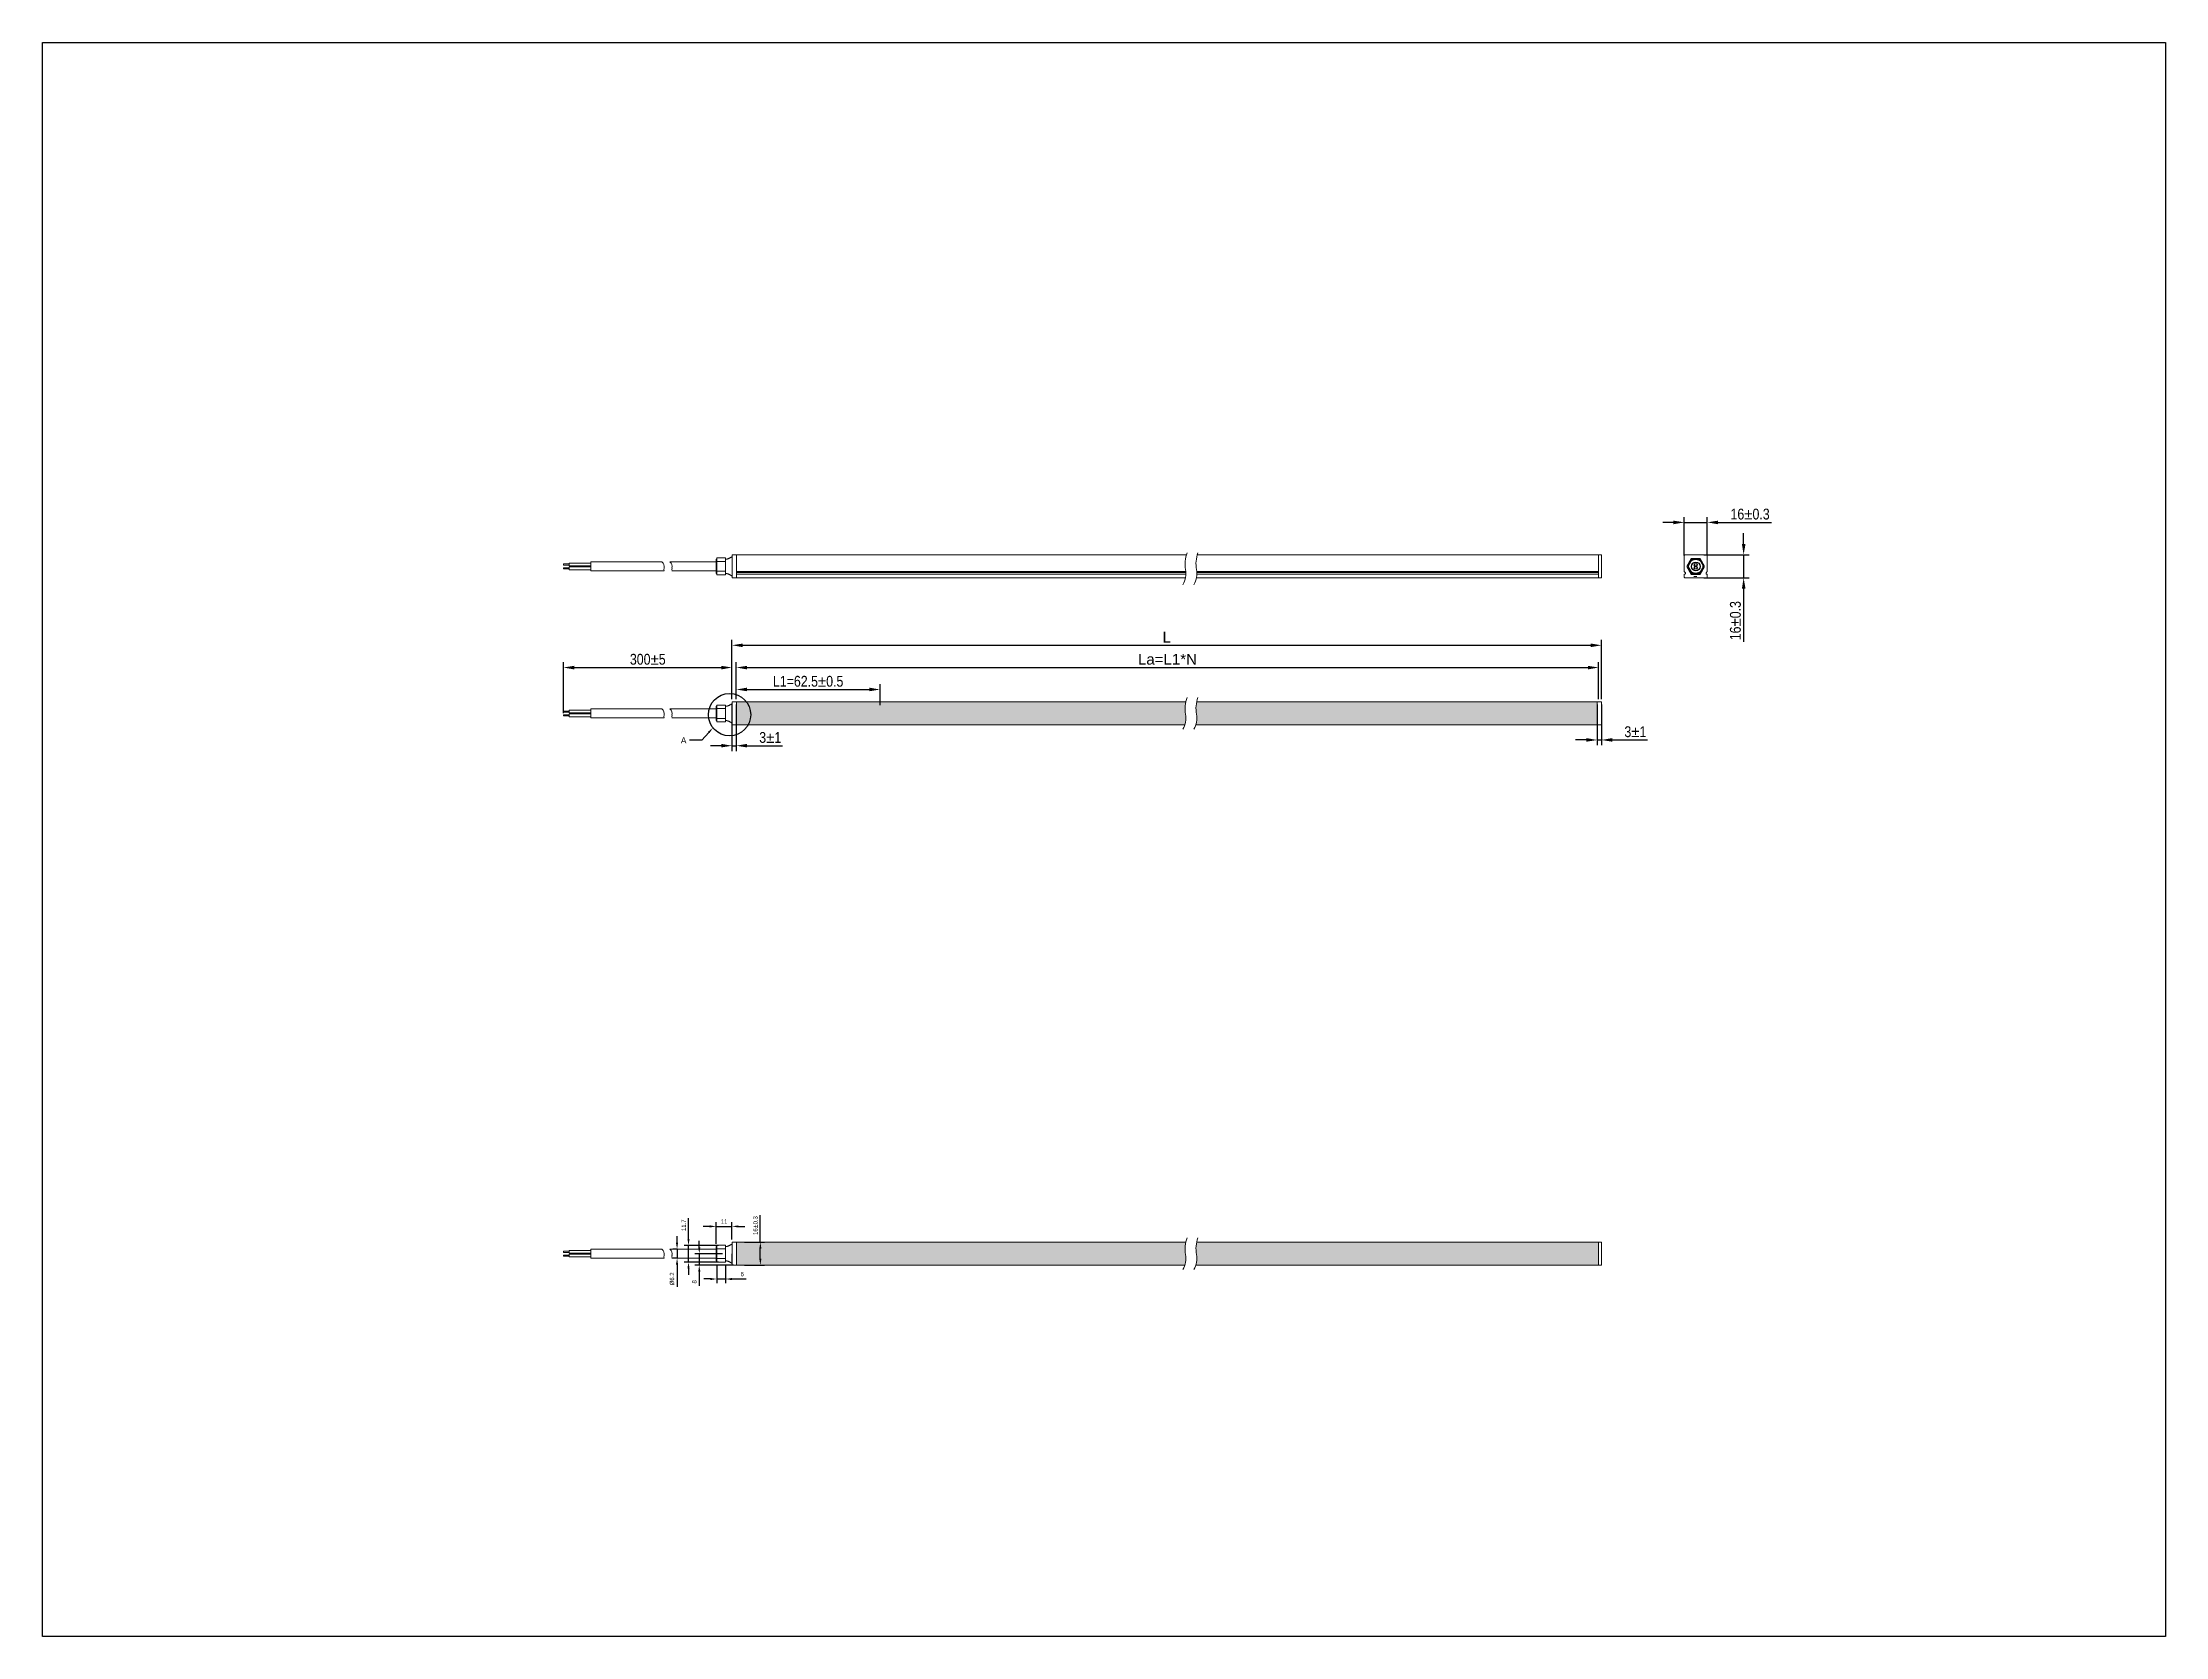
# Model space of a CAD drawing. Header units: millimetres. Extents: x 2374 to 4177, y -4614 to 869.
# Drawn here: x 2374 to 3851, y -240 to 869 of the extents above; entities that cross this region are included whole.
import ezdxf
from ezdxf import colors
from ezdxf.entities.mleader import LeaderData, LeaderLine
from ezdxf.math import Vec2, Vec3

# ---------------------------------------------------------------- set-up
doc = ezdxf.new("R2010")
doc.units = ezdxf.units.MM
doc.header["$LTSCALE"] = 0.2
doc.layers.add('02___PRT_ALL_AXES', color=7, linetype='Continuous')
doc.layers.add('0TXT', color=4, linetype='Continuous')
doc.styles.get("Standard").update_dxf_attribs({"font": 'ARIALN.TTF'})
doc.dimstyles.new('3', dxfattribs={"dimscale": 3, "dimtxt": 2.5, "dimasz": 2.5, "dimexe": 1.25, "dimexo": 0.625, "dimtad": 1, "dimdec": 1, "dimzin": 9, "dimtxsty": 'Standard', "dimcen": 2.5, "dimclrd": 142, "dimclre": 142, "dimclrt": 142, "dimadec": 0, "dimazin": 0, "dimtfac": 1, "dimtdec": 1, "dimtmove": 0, "dimatfit": 3, "dimfxl": 1, "dimarcsym": 0})

msp = doc.modelspace()

# ---------------------------------------------------------------- blocks, each defined once
blk = doc.blocks.new('*D24')
at = {"color": 142, "lineweight": -2, "transparency": 16777216}
for p, q in [((2853.6, 412.1), (2853.6, 453.3)), ((2861.1, 449.6), (3451.1, 449.6)), ((3458.6, 412.1), (3458.6, 453.3))]:
    blk.add_line(p, q, dxfattribs=at)
at = {"color": 142, "transparency": 16777216}
for points in [[(2861.1, 450.8), (2861.1, 448.3), (2853.6, 449.6)], [(3451.1, 450.8), (3451.1, 448.3), (3458.6, 449.6)]]:
    blk.add_solid(points, dxfattribs=at)
at = {"layer": 'Defpoints', "color": 0, "transparency": 16777216}
for p in [(3458.6, 449.6), (2853.6, 410.2), (3458.6, 410.2)]:
    blk.add_point(p, dxfattribs=at)
at = {"color": 142, "lineweight": 0, "transparency": 16777216, "insert": (3156.1, 455.2), "char_height": 7.5, "attachment_point": 5}
blk.add_mtext('{\\fArial|b0|i0|c0|p34;L}', dxfattribs=at)
blk = doc.blocks.new('*D25')
at = {"color": 142, "lineweight": -2, "transparency": 16777216}
for p, q in [((2856.6, 412.1), (2856.6, 437.8)), ((2864.1, 434.1), (3449.1, 434.1)), ((3456.6, 412.1), (3456.6, 437.8))]:
    blk.add_line(p, q, dxfattribs=at)
at = {"color": 142, "transparency": 16777216}
for points in [[(2864.1, 435.3), (2864.1, 432.8), (2856.6, 434.1)], [(3449.1, 435.3), (3449.1, 432.8), (3456.6, 434.1)]]:
    blk.add_solid(points, dxfattribs=at)
at = {"layer": 'Defpoints', "color": 0, "transparency": 16777216}
for p in [(3456.6, 434.1), (2856.6, 410.2), (3456.6, 410.2)]:
    blk.add_point(p, dxfattribs=at)
at = {"color": 142, "lineweight": 0, "transparency": 16777216, "insert": (3156.6, 439.8), "char_height": 7.5, "attachment_point": 5}
blk.add_mtext('{\\fArial|b0|i0|c0|p34;La=L1*N}', dxfattribs=at)
blk = doc.blocks.new('*D18')
at = {"color": 142, "lineweight": -2, "transparency": 16777216}
for p, q in [((2856.6, 412.1), (2856.6, 422.6)), ((2864.1, 418.8), (2949.1, 418.8)), ((2956.6, 408), (2956.6, 422.6))]:
    blk.add_line(p, q, dxfattribs=at)
at = {"color": 142, "transparency": 16777216}
for points in [[(2864.1, 420.1), (2864.1, 417.6), (2856.6, 418.8)], [(2949.1, 420.1), (2949.1, 417.6), (2956.6, 418.8)]]:
    blk.add_solid(points, dxfattribs=at)
at = {"layer": 'Defpoints', "color": 0, "transparency": 16777216}
for p in [(2956.6, 418.8), (2856.6, 410.2), (2956.6, 406.1)]:
    blk.add_point(p, dxfattribs=at)
at = {"color": 142, "lineweight": 0, "transparency": 16777216, "insert": (2906.6, 424.5), "char_height": 7.5, "attachment_point": 5}
blk.add_mtext('L1=62.5±0.5', dxfattribs=at)
blk = doc.blocks.new('*D31')
at = {"color": 142, "lineweight": -2, "transparency": 16777216}
for p, q in [((2736.3, 402.4), (2736.3, 437.8)), ((2743.8, 434.1), (2846.1, 434.1)), ((2853.6, 412.1), (2853.6, 437.8))]:
    blk.add_line(p, q, dxfattribs=at)
at = {"color": 142, "transparency": 16777216}
for points in [[(2743.8, 435.3), (2743.8, 432.8), (2736.3, 434.1)], [(2846.1, 435.3), (2846.1, 432.8), (2853.6, 434.1)]]:
    blk.add_solid(points, dxfattribs=at)
at = {"layer": 'Defpoints', "color": 0, "transparency": 16777216}
for p in [(2853.6, 434.1), (2736.3, 400.5), (2853.6, 410.2)]:
    blk.add_point(p, dxfattribs=at)
at = {"color": 142, "lineweight": 0, "transparency": 16777216, "insert": (2795, 439.8), "char_height": 7.5, "attachment_point": 5}
blk.add_mtext('300±5', dxfattribs=at)
blk = doc.blocks.new('*D16')
at = {"color": 142, "lineweight": -2, "transparency": 16777216}
for p, q in [((2823.3, 36.6), (2823.3, 51)), ((2844.1, 32.1), (2820.3, 32.1)), ((2823.3, 20.5), (2823.3, 32.1)), ((2844.1, 20.5), (2820.3, 20.5)), ((2823.3, 16), (2823.3, 11.5))]:
    blk.add_line(p, q, dxfattribs=at)
at = {"color": 142, "transparency": 16777216}
for points in [[(2822.6, 36.6), (2824.1, 36.6), (2823.3, 32.1)], [(2822.6, 16), (2824.1, 16), (2823.3, 20.5)]]:
    blk.add_solid(points, dxfattribs=at)
at = {"layer": 'Defpoints', "color": 0, "transparency": 16777216}
for p in [(2846, 32.1), (2823.3, 20.5), (2846, 20.5)]:
    blk.add_point(p, dxfattribs=at)
at = {"color": 142, "lineweight": 0, "transparency": 16777216, "insert": (2820, 46.1), "char_height": 3, "attachment_point": 5, "rotation": 90}
blk.add_mtext('11.7', dxfattribs=at)
blk = doc.blocks.new('*D17')
at = {"color": 142, "lineweight": -2, "transparency": 16777216}
for p, q in [((2830.8, 30.8), (2830.8, 35.3)), ((2847.1, 26.3), (2827.8, 26.3)), ((2854.7, 18.3), (2827.8, 18.3)), ((2830.8, 26.3), (2830.8, 18.3)), ((2830.8, 13.8), (2830.8, 4))]:
    blk.add_line(p, q, dxfattribs=at)
at = {"color": 142, "transparency": 16777216}
for points in [[(2830.1, 30.8), (2831.6, 30.8), (2830.8, 26.3)], [(2830.1, 13.8), (2831.6, 13.8), (2830.8, 18.3)]]:
    blk.add_solid(points, dxfattribs=at)
at = {"layer": 'Defpoints', "color": 0, "transparency": 16777216}
for p in [(2830.8, 26.3), (2849, 26.3), (2856.6, 18.3)]:
    blk.add_point(p, dxfattribs=at)
at = {"color": 142, "lineweight": 0, "transparency": 16777216, "insert": (2827.4, 6.7), "char_height": 3, "attachment_point": 5, "rotation": 90}
blk.add_mtext('8', dxfattribs=at)
blk = doc.blocks.new('*D19')
at = {"color": 142, "lineweight": -2, "transparency": 16777216}
for p, q in [((3508.7, 535.1), (3501.2, 535.1)), ((3516.2, 512), (3516.2, 538.8)), ((3516.2, 535.1), (3532.2, 535.1)), ((3532.2, 512), (3532.2, 538.8)), ((3539.7, 535.1), (3576.9, 535.1))]:
    blk.add_line(p, q, dxfattribs=at)
at = {"color": 142, "transparency": 16777216}
for points in [[(3508.7, 536.3), (3508.7, 533.8), (3516.2, 535.1)], [(3539.7, 536.3), (3539.7, 533.8), (3532.2, 535.1)]]:
    blk.add_solid(points, dxfattribs=at)
at = {"layer": 'Defpoints', "color": 0, "transparency": 16777216}
for p in [(3532.2, 535.1), (3516.2, 510.2), (3532.2, 510.2)]:
    blk.add_point(p, dxfattribs=at)
at = {"color": 142, "transparency": 16777216, "insert": (3562, 540.8), "char_height": 7.5, "attachment_point": 5}
blk.add_mtext('16±0.3', dxfattribs=at)
blk = doc.blocks.new('*D20')
at = {"color": 142, "lineweight": -2, "transparency": 16777216}
for p, q in [((3557.5, 520), (3557.5, 527.5)), ((3529.7, 512.5), (3561.3, 512.5)), ((3557.5, 512.5), (3557.5, 496.5)), ((3529.7, 496.5), (3561.3, 496.5)), ((3557.5, 489), (3557.5, 451.9))]:
    blk.add_line(p, q, dxfattribs=at)
at = {"color": 142, "transparency": 16777216}
for points in [[(3556.3, 520), (3558.8, 520), (3557.5, 512.5)], [(3556.3, 489), (3558.8, 489), (3557.5, 496.5)]]:
    blk.add_solid(points, dxfattribs=at)
at = {"layer": 'Defpoints', "color": 0, "transparency": 16777216}
for p in [(3527.8, 512.5), (3527.8, 496.5), (3557.5, 496.5)]:
    blk.add_point(p, dxfattribs=at)
at = {"color": 142, "transparency": 16777216, "insert": (3551.8, 466.7), "char_height": 7.5, "attachment_point": 5, "rotation": 90}
blk.add_mtext('16±0.3', dxfattribs=at)
blk = doc.blocks.new('*D21')
at = {"color": 142, "lineweight": -2, "transparency": 16777216}
for p, q in [((2853.6, 408.4), (2853.6, 376)), ((2856.6, 408.4), (2856.6, 376)), ((2846.1, 379.7), (2838.6, 379.7)), ((2853.6, 379.7), (2856.6, 379.7)), ((2864.1, 379.7), (2888.7, 379.7))]:
    blk.add_line(p, q, dxfattribs=at)
at = {"color": 142, "transparency": 16777216}
for points in [[(2846.1, 381), (2846.1, 378.5), (2853.6, 379.7)], [(2864.1, 381), (2864.1, 378.5), (2856.6, 379.7)]]:
    blk.add_solid(points, dxfattribs=at)
at = {"layer": 'Defpoints', "color": 0, "transparency": 16777216}
for p in [(2853.6, 410.2), (2856.6, 410.2), (2856.6, 379.7)]:
    blk.add_point(p, dxfattribs=at)
at = {"color": 142, "transparency": 16777216, "insert": (2880.2, 385.4), "char_height": 7.5, "attachment_point": 5}
blk.add_mtext('3±1', dxfattribs=at)
blk = doc.blocks.new('*D22')
at = {"color": 142, "lineweight": -2, "transparency": 16777216}
for p, q in [((3455.6, 408.4), (3455.6, 380)), ((3458.6, 408.4), (3458.6, 380)), ((3448.1, 383.7), (3440.6, 383.7)), ((3455.6, 383.7), (3458.6, 383.7)), ((3466.1, 383.7), (3490.7, 383.7))]:
    blk.add_line(p, q, dxfattribs=at)
at = {"color": 142, "transparency": 16777216}
for points in [[(3448.1, 385), (3448.1, 382.5), (3455.6, 383.7)], [(3466.1, 385), (3466.1, 382.5), (3458.6, 383.7)]]:
    blk.add_solid(points, dxfattribs=at)
at = {"layer": 'Defpoints', "color": 0, "transparency": 16777216}
for p in [(3455.6, 410.2), (3458.6, 410.2), (3458.6, 383.7)]:
    blk.add_point(p, dxfattribs=at)
at = {"color": 142, "transparency": 16777216, "insert": (3482.2, 389.4), "char_height": 7.5, "width": 4.026, "attachment_point": 5}
blk.add_mtext('3±1', dxfattribs=at)
blk = doc.blocks.new('*D32')
at = {"color": 142, "lineweight": -2, "transparency": 16777216}
for p, q in [((2843, 18.6), (2843, 5.7)), ((2849, 18.6), (2849, 5.7)), ((2838.5, 8.7), (2834, 8.7)), ((2843, 8.7), (2849, 8.7)), ((2853.5, 8.7), (2863.4, 8.7))]:
    blk.add_line(p, q, dxfattribs=at)
at = {"color": 142, "transparency": 16777216}
for points in [[(2838.5, 9.4), (2838.5, 7.9), (2843, 8.7)], [(2853.5, 9.4), (2853.5, 7.9), (2849, 8.7)]]:
    blk.add_solid(points, dxfattribs=at)
at = {"layer": 'Defpoints', "color": 0, "transparency": 16777216}
for p in [(2843, 20.5), (2849, 20.5), (2849, 8.7)]:
    blk.add_point(p, dxfattribs=at)
at = {"color": 142, "lineweight": 0, "transparency": 16777216, "insert": (2860.7, 12.1), "char_height": 3, "attachment_point": 5}
blk.add_mtext('6', dxfattribs=at)
blk = doc.blocks.new('*D33')
at = {"color": 142, "lineweight": -2, "transparency": 16777216}
for p, q in [((2873.3, 34.3), (2873.3, 53)), ((2862.4, 34.3), (2876.3, 34.3)), ((2873.3, 22.8), (2873.3, 29.8)), ((2862.4, 18.3), (2876.3, 18.3))]:
    blk.add_line(p, q, dxfattribs=at)
at = {"color": 142, "transparency": 16777216}
for points in [[(2872.6, 29.8), (2874.1, 29.8), (2873.3, 34.3)], [(2872.6, 22.8), (2874.1, 22.8), (2873.3, 18.3)]]:
    blk.add_solid(points, dxfattribs=at)
at = {"layer": 'Defpoints', "color": 0, "transparency": 16777216}
for p in [(2860.5, 34.3), (2860.5, 18.3), (2873.3, 18.3)]:
    blk.add_point(p, dxfattribs=at)
at = {"color": 142, "lineweight": 0, "transparency": 16777216, "insert": (2869.9, 45.9), "char_height": 3, "width": 9.282, "attachment_point": 5, "rotation": 90}
blk.add_mtext('16±0.3', dxfattribs=at)
blk = doc.blocks.new('*D34')
at = {"color": 142, "lineweight": -2, "transparency": 16777216}
for p, q in [((2838.1, 45.3), (2833.6, 45.3)), ((2842.6, 33.2), (2842.6, 48.3)), ((2842.6, 45.3), (2853.6, 45.3)), ((2853.6, 36.2), (2853.6, 48.3)), ((2858.1, 45.3), (2862.6, 45.3))]:
    blk.add_line(p, q, dxfattribs=at)
at = {"color": 142, "transparency": 16777216}
for points in [[(2838.1, 46), (2838.1, 44.5), (2842.6, 45.3)], [(2858.1, 46), (2858.1, 44.5), (2853.6, 45.3)]]:
    blk.add_solid(points, dxfattribs=at)
at = {"layer": 'Defpoints', "color": 0, "transparency": 16777216}
for p in [(2853.6, 45.3), (2842.6, 31.3), (2853.6, 34.3)]:
    blk.add_point(p, dxfattribs=at)
at = {"color": 142, "lineweight": 0, "transparency": 16777216, "insert": (2848.1, 48.7), "char_height": 3, "attachment_point": 5}
blk.add_mtext('11', dxfattribs=at)
blk = doc.blocks.new('*D35')
at = {"color": 142, "lineweight": -2, "transparency": 16777216}
for p, q in [((2815.4, 33.9), (2815.4, 38.4)), ((2815.3, 29.4), (2812.4, 29.4)), ((2815.3, 23.2), (2812.4, 23.2)), ((2815.4, 29.4), (2815.4, 23.2)), ((2815.4, 18.7), (2815.4, 3.3))]:
    blk.add_line(p, q, dxfattribs=at)
at = {"color": 142, "transparency": 16777216}
for points in [[(2814.6, 33.9), (2816.1, 33.9), (2815.4, 29.4)], [(2814.6, 18.7), (2816.1, 18.7), (2815.4, 23.2)]]:
    blk.add_solid(points, dxfattribs=at)
at = {"layer": 'Defpoints', "color": 0, "transparency": 16777216}
for p in [(2815.4, 23.2), (2817.2, 29.4), (2817.2, 23.2)]:
    blk.add_point(p, dxfattribs=at)
at = {"color": 142, "lineweight": 0, "transparency": 16777216, "insert": (2811.9, 8.8), "char_height": 3, "attachment_point": 5, "rotation": 90}
blk.add_mtext('Ø6.2', dxfattribs=at)

# ---------------------------------------------------------------- dimensions: what is measured, and where the dimension line sits
for base, p1, p2, text, picture, middle in [((3532.17, 535.1), (3516.17, 510.16), (3532.17, 510.16), '<>±0.3', '*D19', (3562.01, 540.8)), ((2856.62, 379.72), (2853.62, 410.24), (2856.62, 410.24), '<>±1', '*D21', (2880.18, 385.42)), ((3458.62, 383.71), (3455.62, 410.24), (3458.62, 410.24), '<>±1', '*D22', (3482.18, 389.42))]:
    dim = msp.add_linear_dim(base=base, p1=p1, p2=p2, text=text, dimstyle='3', override={"dimdsep": 46})
    dim.commit()
    dim.dimension.update_dxf_attribs({"geometry": picture, "text_midpoint": middle})
dim = msp.add_linear_dim(base=(3557.53, 496.54), p1=(3527.78, 512.54), p2=(3527.78, 496.54), angle=90, text='<>±0.3', dimstyle='3', override={"dimdsep": 46})
dim.commit()
dim.dimension.update_dxf_attribs({"geometry": '*D20', "text_midpoint": (3551.82, 466.7)})
at = {"lineweight": 0}
for base, p1, p2, text, picture, middle in [((3458.62, 449.55), (2853.62, 410.24), (3458.62, 410.24), '{\\fArial|b0|i0|c0|p34;L}', '*D24', (3156.12, 455.18)), ((2853.62, 434.09), (2736.32, 400.51), (2853.62, 410.24), '300±5', '*D31', (2794.97, 439.8)), ((3456.62, 434.09), (2856.62, 410.24), (3456.62, 410.24), '{\\fArial|b0|i0|c0|p34;La=L1*N}', '*D25', (3156.62, 439.79)), ((2956.62, 418.84), (2856.62, 410.24), (2956.62, 406.11), 'L1=62.5±0.5', '*D18', (2906.62, 424.55))]:
    dim = msp.add_linear_dim(base=base, p1=p1, p2=p2, text=text, dimstyle='3', override={"dimdsep": 46}, dxfattribs=at)
    dim.commit()
    dim.dimension.update_dxf_attribs({"geometry": picture, "text_midpoint": middle})
for base, p1, p2, picture, middle in [((2823.34, 20.47), (2846, 32.13), (2846, 20.47), '*D16', (2823.34, 46.08)), ((2830.84, 26.31), (2856.62, 18.35), (2849, 26.31), '*D17', (2830.84, 6.66))]:
    dim = msp.add_linear_dim(base=base, p1=p1, p2=p2, angle=90, dimstyle='3', override={"dimtxt": 1, "dimasz": 1.5, "dimexe": 1, "dimdsep": 46}, dxfattribs=at)
    dim.commit()
    dim.dimension.update_dxf_attribs({"geometry": picture, "text_midpoint": middle, "dimtype": 160})
dim = msp.add_linear_dim(base=(2853.62, 45.29), p1=(2842.64, 31.3), p2=(2853.62, 34.35), dimstyle='3', override={"dimtxt": 1, "dimasz": 1.5, "dimexe": 1, "dimdsep": 46}, dxfattribs=at)
dim.commit()
dim.dimension.update_dxf_attribs({"geometry": '*D34', "text_midpoint": (2848.13, 48.67)})
dim = msp.add_linear_dim(base=(2873.32, 18.35), p1=(2860.53, 34.35), p2=(2860.53, 18.35), angle=90, text='<>±0.3', dimstyle='3', override={"dimtxt": 1, "dimasz": 1.5, "dimexe": 1, "dimdsep": 46}, dxfattribs=at)
dim.commit()
dim.dimension.update_dxf_attribs({"geometry": '*D33', "text_midpoint": (2873.32, 45.91), "dimtype": 160})
dim = msp.add_linear_dim(base=(2815.4, 23.2), p1=(2817.2, 29.4), p2=(2817.2, 23.2), angle=90, text='Ø<>', dimstyle='3', override={"dimtxt": 1, "dimasz": 1.5, "dimexe": 1, "dimdsep": 46}, dxfattribs=at)
dim.commit()
dim.dimension.update_dxf_attribs({"geometry": '*D35', "text_midpoint": (2811.91, 8.76)})
dim = msp.add_linear_dim(base=(2849, 8.69), p1=(2843, 20.47), p2=(2849, 20.47), dimstyle='3', override={"dimtxt": 1, "dimasz": 1.5, "dimexe": 1, "dimdsep": 46}, dxfattribs=at)
dim.commit()
dim.dimension.update_dxf_attribs({"geometry": '*D32', "text_midpoint": (2860.69, 8.69), "dimtype": 160})

# ---------------------------------------------------------------- hatches: boundary and pattern name
at = {"linetype": 'Continuous', "lineweight": 0}
h = msp.add_hatch(dxfattribs=at)
h.set_pattern_fill('DOTS', scale=0.75, style=0)
h.set_pattern_definition([(0, (1059.9399, 168.7566), (0.5953125, 1.190625), [0, -1.190625])])
h.paths.add_polyline_path([(3525.67, 498.04), (3522.67, 498.04), (3522.67, 496.54), (3525.67, 496.54)])
at = {"lineweight": 0}
h = msp.add_hatch(dxfattribs=at)
h.set_pattern_fill('DOTS', color=2)
h.paths.add_polyline_path([(3168.75, 394.24, 0.1209499), (3169.18, 401.59, -0.0998788), (3169.34, 410.24), (2856.62, 410.24), (2856.62, 394.24)])
h.paths.add_polyline_path([(3176.95, 410.24, 0.0998788), (3176.8, 401.59, -0.1209499), (3176.36, 394.24), (3455.62, 394.24), (3455.62, 410.24)])
h = msp.add_hatch(dxfattribs=at)
h.set_pattern_fill('DOTS', color=2)
h.paths.add_polyline_path([(3168.75, 18.35, 0.1209499), (3169.18, 25.7, -0.0998788), (3169.34, 34.35), (2856.62, 34.35), (2856.62, 18.35)])
h.paths.add_polyline_path([(3176.95, 34.35, 0.0998788), (3176.8, 25.7, -0.1209499), (3176.36, 18.35), (3456.62, 18.35), (3456.62, 34.35)])

# ---------------------------------------------------------------- linework, layer by layer
at = {"color": 7, "linetype": 'Continuous', "lineweight": 0}
for p, q in [((2843, 509.49), (2842.64, 509.49)), ((2849.64, 509.49), (2849, 509.49)), ((2853.62, 496.54), (2853.62, 512.54)), ((3169.78, 512.54), (2853.62, 512.54)), ((2856.62, 512.54), (2856.62, 496.54)), ((3458.62, 512.54), (3177.39, 512.54)), ((3456.62, 512.54), (3456.62, 496.54)), ((3458.62, 512.54), (3458.62, 496.54)), ((3516.17, 500.84), (3516.17, 512.04)), ((3516.67, 512.54), (3531.67, 512.54)), ((3532.17, 512.04), (3532.17, 500.84)), ((2843, 499.49), (2842.64, 499.49)), ((2849.64, 499.49), (2849, 499.49)), ((2853.62, 496.54), (3169.17, 496.54)), ((2856.62, 500.84), (3169.37, 500.84)), ((2856.62, 500.13), (3169.42, 500.13)), ((2856.62, 499.14), (3169.43, 499.14)), ((3176.78, 496.54), (3458.62, 496.54)), ((3176.98, 500.84), (3456.62, 500.84)), ((3177.03, 500.13), (3456.62, 500.13)), ((3177.05, 499.14), (3456.62, 499.14)), ((3516.17, 497.04), (3516.17, 498.94)), ((3531.67, 496.54), (3516.67, 496.54)), ((3532.17, 498.94), (3532.17, 497.04)), ((2843, 407.19), (2842.64, 407.19)), ((2849.64, 407.19), (2849, 407.19)), ((2853.62, 394.24), (2853.62, 410.24)), ((2853.62, 410.24), (3169.34, 410.24)), ((2856.62, 410.24), (2856.62, 394.24)), ((3176.95, 410.24), (3458.62, 410.24)), ((3455.62, 410.24), (3455.62, 394.24)), ((3458.62, 410.24), (3458.62, 394.24)), ((2843, 397.19), (2842.64, 397.19)), ((2849.64, 397.19), (2849, 397.19)), ((3168.75, 394.24), (2853.62, 394.24)), ((3458.62, 394.24), (3176.36, 394.24)), ((2843, 31.3), (2842.64, 31.3)), ((2849.64, 31.3), (2849, 31.3)), ((2853.62, 18.35), (2853.62, 34.35)), ((2853.62, 34.35), (3169.34, 34.35)), ((2856.62, 34.35), (2856.62, 18.35)), ((3176.95, 34.35), (3458.62, 34.35)), ((3456.62, 34.35), (3456.62, 18.35)), ((3458.62, 34.35), (3458.62, 18.35)), ((2843, 21.3), (2842.64, 21.3)), ((2849.64, 21.3), (2849, 21.3)), ((3168.75, 18.35), (2853.62, 18.35)), ((3458.62, 18.35), (3176.36, 18.35))]:
    msp.add_line(p, q, dxfattribs=at)
at = {"lineweight": 0}
for p, q in [((2843, 510.32), (2849, 510.32)), ((2843, 510.32), (2843, 498.66)), ((2843, 507.93), (2849, 507.93)), ((2849, 510.32), (2849, 498.69)), ((2843, 501.04), (2849, 501.04)), ((2843, 498.66), (2849, 498.66)), ((3516.17, 501.04), (3516.17, 500.84)), ((3516.17, 500.84), (3516.97, 499.99)), ((3516.37, 499.14), (3516.77, 499.14)), ((3516.97, 499.99), (3516.97, 499.34)), ((3532.17, 500.84), (3531.37, 499.99)), ((3531.37, 499.99), (3531.37, 499.34)), ((3531.97, 499.14), (3531.57, 499.14)), ((3532.17, 501.04), (3532.17, 500.84)), ((2843, 408.02), (2849, 408.02)), ((2843, 408.02), (2843, 396.36)), ((2843, 405.63), (2849, 405.63)), ((2849, 408.02), (2849, 396.39)), ((2853.6, 395.29), (2853.64, 409.19)), ((2843, 398.74), (2849, 398.74)), ((2843, 396.36), (2849, 396.36)), ((2843, 32.13), (2849, 32.13)), ((2843, 32.13), (2843, 20.47)), ((2843, 29.74), (2849, 29.74)), ((2849, 32.13), (2849, 20.5)), ((2853.6, 19.4), (2853.64, 33.3)), ((2843, 22.85), (2849, 22.85)), ((2843, 20.47), (2849, 20.47))]:
    msp.add_line(p, q, dxfattribs=at)
for points in [[(2373.81, 868.98), (3851.07, 868.98), (3851.07, -240.06), (2373.81, -240.06)], [(3521.1, 509.82), (3518.02, 504.49), (3521.1, 499.16), (3527.25, 499.16), (3530.33, 504.49), (3527.25, 509.82)], [(3521.39, 509.32), (3518.6, 504.49), (3521.39, 499.66), (3526.96, 499.66), (3529.75, 504.49), (3526.96, 509.32)]]:
    msp.add_lwpolyline(points, close=True)
for centre, radius in [((3524.17, 504.49), 5), ((3524.17, 504.49), 3), ((3524.17, 505.49), 1), ((3524.17, 503.49), 1), ((2851.88, 401.31), 14.73)]:
    msp.add_circle(centre, radius)
for centre, radius, start, end in [((2802.53, 504.38), 3.95, 343.96804, 54.38795), ((2809.63, 502.34), 3.43, 163.96804, 196.03196), ((2808.05, 504.38), 3.95, 343.96804, 54.38795), ((2815.15, 502.34), 3.43, 163.96804, 196.03196), ((3190.7, 506.14), 21.87, 159.37879, 190.38898), ((3198.31, 506.14), 21.87, 159.37879, 190.38898), ((3154, 499.42), 15.44, 330.15251, 10.38898), ((3161.61, 499.42), 15.44, 330.15251, 10.38898), ((3516.37, 498.94), 0.2, 90, 180), ((3516.77, 499.34), 0.2, 270, 0), ((3531.57, 499.34), 0.2, 180, 270), ((3531.97, 498.94), 0.2, 0, 90), ((2802.53, 402.08), 3.95, 343.96804, 54.38795), ((2809.63, 400.04), 3.43, 163.96804, 196.03196), ((2808.05, 402.08), 3.95, 343.96804, 54.38795), ((2815.15, 400.04), 3.43, 163.96804, 196.03196), ((3154, 398.8), 15.44, 330.15251, 10.38898), ((3190.7, 405.53), 21.87, 159.37879, 190.38898), ((3161.61, 398.8), 15.44, 330.15251, 10.38898), ((3198.31, 405.53), 21.87, 159.37879, 190.38898), ((3190.7, 29.64), 21.87, 159.37879, 190.38898), ((3198.31, 29.64), 21.87, 159.37879, 190.38898), ((2802.53, 26.19), 3.95, 343.96804, 54.38795), ((2809.63, 24.15), 3.43, 163.96804, 196.03196), ((2808.05, 26.19), 3.95, 343.96804, 54.38795), ((2815.15, 24.15), 3.43, 163.96804, 196.03196), ((3154, 22.91), 15.44, 330.15251, 10.38898), ((3161.61, 22.91), 15.44, 330.15251, 10.38898)]:
    msp.add_arc(centre, radius, start, end, dxfattribs=at)
at = {"color": 7, "linetype": 'Continuous', "lineweight": 0}
for centre, start, end in [((3516.67, 512.04), 90, 180), ((3531.67, 512.04), 0, 90), ((3516.67, 497.04), 180, 270), ((3531.67, 497.04), 270, 0)]:
    msp.add_arc(centre, 0.5, start, end, dxfattribs=at)
for points in [[(2853.64, 511.49), (2853.64, 511.46), (2853.62, 511.41), (2853.57, 511.33), (2853.5, 511.25), (2853.41, 511.15), (2853.27, 511.04), (2853.09, 510.9), (2852.87, 510.75), (2852.64, 510.61), (2852.31, 510.43), (2851.9, 510.22), (2851.38, 509.98), (2850.94, 509.81), (2850.57, 509.68), (2850.27, 509.59), (2849.96, 509.52), (2849.75, 509.49), (2849.64, 509.49)], [(2853.64, 497.49), (2853.64, 497.51), (2853.62, 497.56), (2853.57, 497.64), (2853.5, 497.73), (2853.41, 497.82), (2853.27, 497.94), (2853.09, 498.07), (2852.87, 498.22), (2852.64, 498.37), (2852.31, 498.55), (2851.9, 498.76), (2851.38, 498.99), (2850.94, 499.17), (2850.57, 499.3), (2850.27, 499.38), (2849.96, 499.46), (2849.75, 499.49), (2849.64, 499.49)], [(2853.64, 409.19), (2853.64, 409.16), (2853.62, 409.11), (2853.57, 409.03), (2853.5, 408.95), (2853.41, 408.85), (2853.27, 408.74), (2853.09, 408.6), (2852.87, 408.45), (2852.64, 408.31), (2852.31, 408.13), (2851.9, 407.92), (2851.38, 407.68), (2850.94, 407.51), (2850.57, 407.38), (2850.27, 407.29), (2849.96, 407.22), (2849.75, 407.19), (2849.64, 407.19)], [(2853.64, 395.19), (2853.64, 395.21), (2853.62, 395.26), (2853.57, 395.34), (2853.5, 395.43), (2853.41, 395.52), (2853.27, 395.64), (2853.09, 395.77), (2852.87, 395.92), (2852.64, 396.06), (2852.31, 396.25), (2851.9, 396.46), (2851.38, 396.69), (2850.94, 396.87), (2850.57, 397), (2850.27, 397.08), (2849.96, 397.16), (2849.75, 397.19), (2849.64, 397.19)], [(2853.64, 33.3), (2853.64, 33.27), (2853.62, 33.22), (2853.57, 33.14), (2853.5, 33.06), (2853.41, 32.96), (2853.27, 32.85), (2853.09, 32.71), (2852.87, 32.56), (2852.64, 32.42), (2852.31, 32.24), (2851.9, 32.03), (2851.38, 31.79), (2850.94, 31.61), (2850.57, 31.49), (2850.27, 31.4), (2849.96, 31.33), (2849.75, 31.3), (2849.64, 31.3)], [(2853.64, 19.3), (2853.64, 19.32), (2853.62, 19.37), (2853.57, 19.45), (2853.5, 19.54), (2853.41, 19.63), (2853.27, 19.75), (2853.09, 19.88), (2852.87, 20.03), (2852.64, 20.17), (2852.31, 20.36), (2851.9, 20.57), (2851.38, 20.8), (2850.94, 20.98), (2850.57, 21.11), (2850.27, 21.19), (2849.96, 21.27), (2849.75, 21.3), (2849.64, 21.3)]]:
    msp.add_open_spline(points, degree=3, knots=[0, 0, 0, 0, 0.0169439, 0.0319879, 0.0610982, 0.0900297, 0.1190371, 0.1774442, 0.2364153, 0.2959193, 0.3559303, 0.4774358, 0.6010628, 0.7273167, 0.7918172, 0.8577042, 0.9259132, 1, 1, 1, 1], dxfattribs=at)
at = {"layer": '02___PRT_ALL_AXES', "color": 7, "linetype": 'Continuous', "lineweight": 0}
for p, q in [((2740.32, 506.16), (2736.32, 506.16)), ((2736.32, 505.41), (2736.32, 506.16)), ((2740.32, 505.41), (2736.32, 505.41)), ((2740.32, 503.56), (2736.32, 503.56)), ((2736.32, 502.81), (2736.32, 503.56)), ((2740.32, 502.81), (2736.32, 502.81)), ((2755.32, 506.79), (2740.32, 506.79)), ((2740.32, 504.79), (2740.32, 506.79)), ((2755.32, 504.79), (2740.32, 504.79)), ((2755.32, 504.19), (2740.32, 504.19)), ((2740.32, 502.19), (2740.32, 504.19)), ((2755.32, 507.59), (2804.83, 507.59)), ((2755.32, 507.59), (2755.32, 501.39)), ((2810.35, 507.59), (2842.64, 507.59)), ((2842.64, 499.49), (2842.64, 509.49)), ((2755.32, 502.19), (2740.32, 502.19)), ((2755.32, 501.39), (2806.33, 501.39)), ((2811.85, 501.39), (2842.64, 501.39)), ((2740.32, 403.86), (2736.32, 403.86)), ((2736.32, 403.11), (2736.32, 403.86)), ((2740.32, 403.11), (2736.32, 403.11)), ((2740.32, 401.26), (2736.32, 401.26)), ((2736.32, 400.51), (2736.32, 401.26)), ((2740.32, 400.51), (2736.32, 400.51)), ((2755.32, 404.49), (2740.32, 404.49)), ((2740.32, 402.49), (2740.32, 404.49)), ((2755.32, 402.49), (2740.32, 402.49)), ((2755.32, 401.89), (2740.32, 401.89)), ((2740.32, 399.89), (2740.32, 401.89)), ((2755.32, 399.89), (2740.32, 399.89)), ((2755.32, 405.29), (2804.83, 405.29)), ((2755.32, 405.29), (2755.32, 399.09)), ((2755.32, 399.09), (2806.33, 399.09)), ((2810.35, 405.29), (2842.64, 405.29)), ((2811.85, 399.09), (2842.64, 399.09)), ((2842.64, 397.19), (2842.64, 407.19)), ((2842.64, 21.3), (2842.64, 31.3)), ((2740.32, 27.97), (2736.32, 27.97)), ((2736.32, 27.22), (2736.32, 27.97)), ((2740.32, 27.22), (2736.32, 27.22)), ((2740.32, 25.37), (2736.32, 25.37)), ((2736.32, 24.62), (2736.32, 25.37)), ((2740.32, 24.62), (2736.32, 24.62)), ((2755.32, 28.6), (2740.32, 28.6)), ((2740.32, 26.6), (2740.32, 28.6)), ((2755.32, 26.6), (2740.32, 26.6)), ((2755.32, 26), (2740.32, 26)), ((2740.32, 24), (2740.32, 26)), ((2755.32, 24), (2740.32, 24)), ((2755.32, 29.4), (2804.83, 29.4)), ((2755.32, 29.4), (2755.32, 23.2)), ((2755.32, 23.2), (2806.33, 23.2)), ((2810.35, 29.4), (2842.64, 29.4)), ((2811.85, 23.2), (2842.64, 23.2))]:
    msp.add_line(p, q, dxfattribs=at)

msp.set_redraw_order([(e.dxf.handle, doc.entitydb.next_handle()) for e in msp.query("TEXT MTEXT ATTDEF DIMENSION ARC_DIMENSION")])  # texts and dimensions are drawn at this point

# ---------------------------------------------------------------- leaders
at = {"layer": '0TXT'}
ml = msp.add_multileader_mtext('Standard', dxfattribs=at)
ml.set_content('{\\fUtsaah|b0|i0|c0|p34;A}', color=256)
ml.set_leader_properties()
ml.build(insert=Vec2(0, 0))
ml.multileader.update_dxf_attribs({"dogleg_length": 0.36, "arrow_head_size": 4.32, "scale": 1.2})
ctx = ml.context
ctx.base_point, ctx.scale, ctx.char_height, ctx.arrow_head_size, ctx.landing_gap_size, ctx.plane_origin = Vec3(2816.42, 383.48), 1.2, 4.32, 4.32, 2.16, Vec3(2734.55, 361.33)
ctx.text_align_type = 2
notes = []
notes.append((ctx, [(1, (1, 1, 0), (2832.67, 383.48), (-1, 0), 8.64, [(0, [(2840.31, 392.19)], 0, [])])]))
ctx.mtext.insert, ctx.mtext.alignment, ctx.mtext.flow_direction = Vec3(2821.87, 385.64), 3, 5
for ctx, leaders in notes:
    for number, flags, end, landing, length, lines in leaders:
        leader = LeaderData()
        leader.index, (leader.has_last_leader_line, leader.has_dogleg_vector, leader.attachment_direction) = number, flags
        leader.last_leader_point, leader.dogleg_vector, leader.dogleg_length = Vec3(end), Vec3(landing), length
        for number, points, colour, breaks in lines:
            line = LeaderLine()
            line.index, line.vertices, line.color, line.breaks = number, Vec3.list(points), colors.encode_raw_color(colour), breaks
            leader.lines.append(line)
        ctx.leaders.append(leader)

doc.saveas('drawing.dxf')
